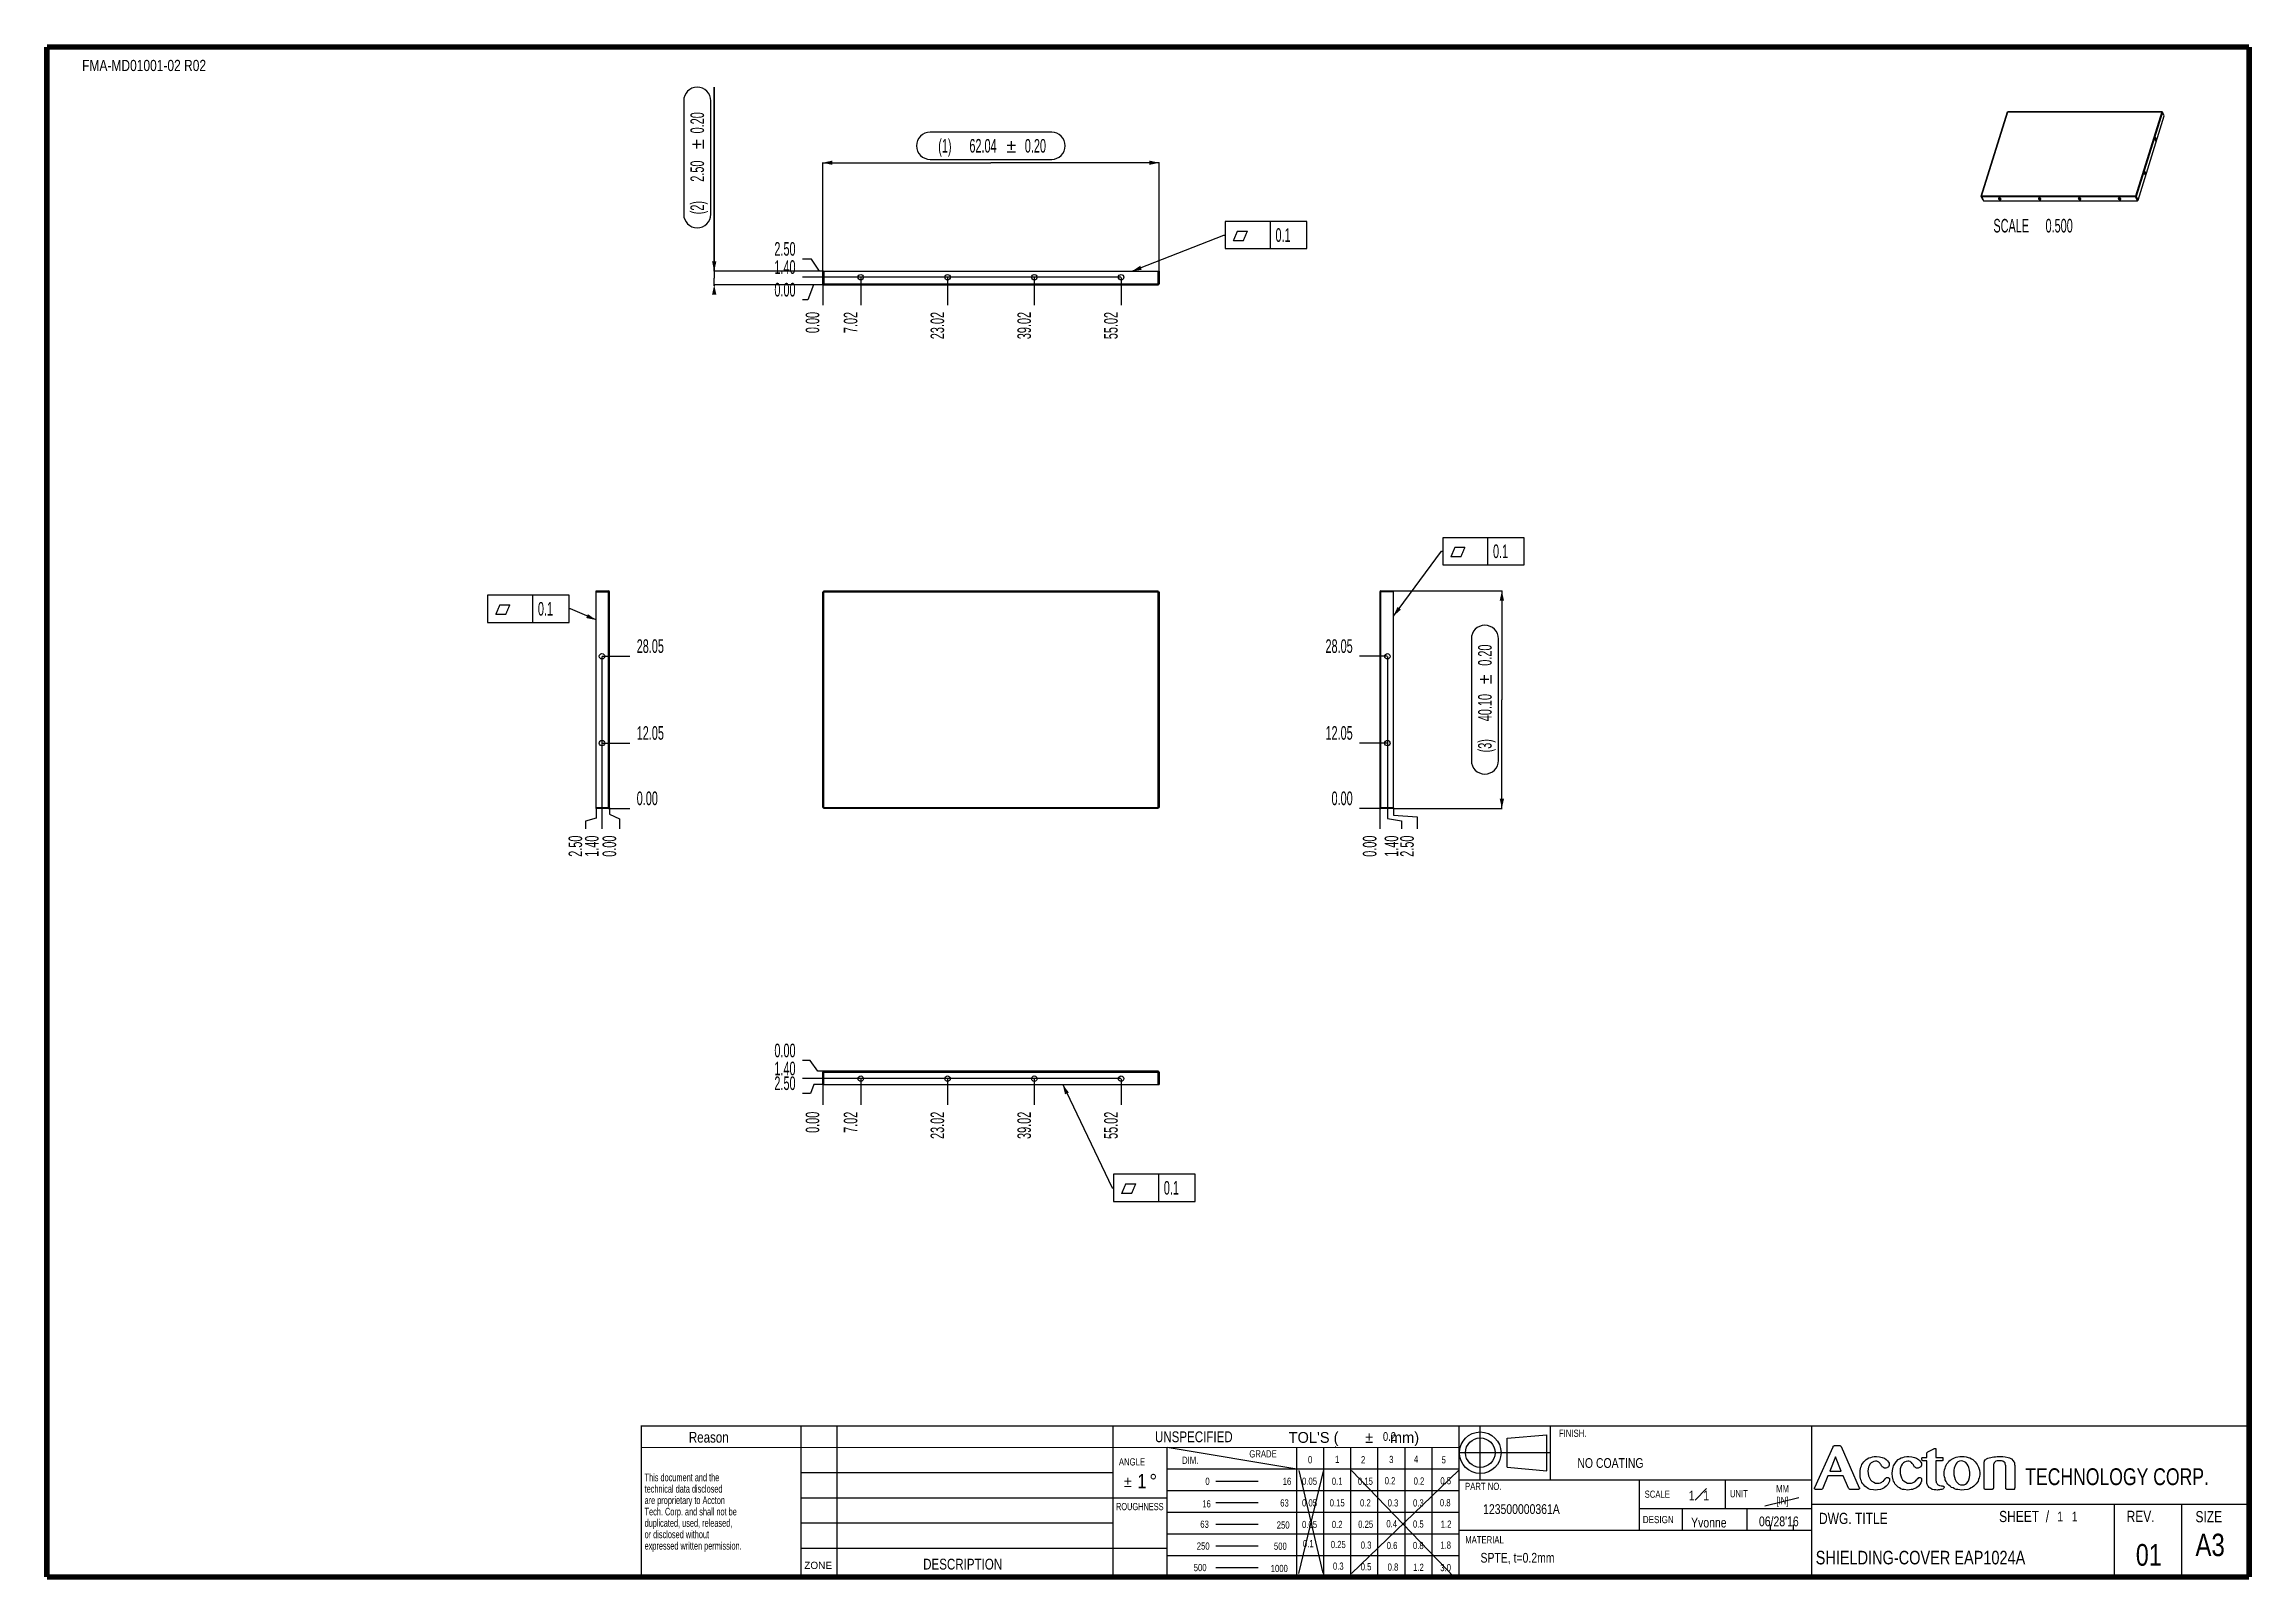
# Model space of a CAD drawing. Header units: millimetres. Extents: x -1 to 407, y -1 to 283.
import ezdxf
from ezdxf.enums import TextEntityAlignment as Align

# ---------------------------------------------------------------- set-up
doc = ezdxf.new("R2010")
doc.units = ezdxf.units.MM
doc.header["$LTSCALE"] = 23.1
doc.layers.get('0').update_dxf_attribs({"linetype": 'CONTINUOUS'})
doc.layers.add('02___PRT_ALL_AXES', color=7, linetype='CONTINUOUS')
doc.styles.get("Standard").update_dxf_attribs({"font": 'txt', "width": 0.6})
doc.styles.add('TEXTSTYLE_10', font='txt', dxfattribs={"width": 0.836201})
doc.styles.add('TEXTSTYLE_11', font='gdt', dxfattribs={"width": 1.166667})
doc.styles.add('TEXTSTYLE_12', font='txt', dxfattribs={"width": 0.7})
doc.styles.add('TEXTSTYLE_13', font='gdt', dxfattribs={"width": 0.6})
doc.styles.add('TEXTSTYLE_2', font='txt', dxfattribs={"width": 0.8})
doc.styles.add('TEXTSTYLE_3', font='txt', dxfattribs={"width": 0.782203})
doc.styles.add('TEXTSTYLE_4', font='txt', dxfattribs={"width": 1.042937})
doc.styles.add('TEXTSTYLE_5', font='txt', dxfattribs={"width": 1.011905})
doc.styles.add('TEXTSTYLE_6', font='gdt', dxfattribs={"width": 1.011905})
doc.styles.add('TEXTSTYLE_7', font='txt', dxfattribs={"width": 0.741644})
doc.styles.add('TEXTSTYLE_8', font='txt', dxfattribs={"width": 0.833333})
doc.styles.add('TEXTSTYLE_9', font='gdt', dxfattribs={"width": 0.833333})
doc.dimstyles.new('DIMSTYLE_1', dxfattribs={"dimtxt": 2.5, "dimasz": 1.8, "dimexe": 0.05, "dimexo": 0.0625, "dimtad": 1, "dimzin": 0, "dimdsep": 46, "dimtxsty": 'Standard', "dimblk": '_FILLED', "dimblk1": '_FILLED', "dimblk2": '_FILLED', "dimcen": 0.09, "dimadec": 0, "dimazin": 0, "dimtol": 1, "dimtp": 0.2, "dimtm": 0.2, "dimtfac": 1, "dimtofl": 0, "dimtmove": 0, "dimatfit": 3, "dimldrblk": '_FILLED', "dimfxl": 1, "dimtolj": 1, "dimtzin": 0, "dimarcsym": 0})
doc.dimstyles.new('DIMSTYLE_2', dxfattribs={"dimtxt": 2.5, "dimasz": 1.8, "dimexe": 0.05, "dimexo": 0.0625, "dimtad": 0, "dimtih": 1, "dimtoh": 1, "dimzin": 0, "dimdsep": 46, "dimtxsty": 'Standard', "dimblk": '_FILLED', "dimblk1": '_FILLED', "dimblk2": '_FILLED', "dimcen": 0.09, "dimadec": 0, "dimazin": 0, "dimtp": 0.01, "dimtm": 0.01, "dimtfac": 1, "dimtofl": 0, "dimtmove": 0, "dimatfit": 3, "dimldrblk": '_FILLED', "dimfxl": 1, "dimtolj": 1, "dimtzin": 0, "dimarcsym": 0})
doc.dimstyles.get("Standard").update_dxf_attribs({"dimtxt": 2.5, "dimasz": 1.8, "dimexe": 0.05, "dimexo": 0.0625, "dimtad": 1, "dimzin": 0, "dimdsep": 46, "dimtxsty": 'Standard', "dimblk": '_FILLED', "dimblk1": '_FILLED', "dimblk2": '_FILLED', "dimcen": 0.09, "dimadec": 0, "dimazin": 0, "dimtol": 1, "dimtp": 0.01, "dimtm": 0.01, "dimtfac": 1, "dimtofl": 0, "dimtmove": 0, "dimatfit": 3, "dimldrblk": '_FILLED', "dimfxl": 1, "dimtolj": 1, "dimtzin": 0, "dimarcsym": 0})

msp = doc.modelspace()

# ---------------------------------------------------------------- texts
at = {"color": 7, "linetype": 'Continuous', "style": 'TEXTSTYLE_2', "width": 0.8}
for s, height, p in [('FMA-MD01001-02 R02', 2.06625, (17.909, 277.558)), ('0.2', 1.6067, (247.511, 25.1)), ('FINISH.', 1.328, (281.29, 25.838)), ('DIM.', 1.328, (210.782, 20.859)), ('GRADE', 1.328, (224.204, 22.036)), ('0', 1.328, (232.891, 20.96)), ('.', 1.328, (237.565, 23.899)), ('1', 1.328, (237.877, 21.033)), ('2', 1.328, (242.662, 20.941)), ('3', 1.328, (247.849, 21.005)), ('4', 1.328, (252.433, 21.051)), ('5', 1.328, (257.519, 20.941)), ('0', 1.328, (213.967, 16.975)), ('16', 1.328, (228.623, 16.975)), ('0.05', 1.328, (232.778, 16.993)), ('0.1', 1.328, (237.877, 16.993)), ('0.15', 1.328, (243.077, 16.993)), ('0.2', 1.328, (247.623, 17.085)), ('0.2', 1.328, (252.961, 17.029)), ('0.5', 1.328, (257.884, 17.075)), ('MM', 1.328, (319.989, 15.605)), ('16', 1.328, (213.791, 12.825)), ('63', 1.328, (228.157, 12.99)), ('0.05', 1.328, (232.778, 13.009)), ('0.15', 1.328, (237.877, 13.009)), ('0.2', 1.328, (243.077, 13.009)), ('0.3', 1.328, (248.164, 12.999)), ('0.3', 1.328, (252.848, 12.99)), ('0.8', 1.328, (257.796, 13.044)), ('[IN]', 1.328, (319.989, 13.392)), ('63', 1.328, (213.426, 9.068)), ('250', 1.328, (227.918, 8.923)), ('0.05', 1.328, (232.778, 9.025)), ('0.2', 1.328, (237.877, 9.025)), ('0.25', 1.328, (243.131, 9.059)), ('0.4', 1.328, (247.938, 9.169)), ('0.5', 1.328, (252.835, 9.105)), ('1.2', 1.328, (257.96, 9.087)), ('250', 1.328, (213.174, 5.047)), ('500', 1.328, (227.402, 5.02)), ('0.1', 1.328, (232.536, 5.493)), ('0.25', 1.328, (238.079, 5.33)), ('0.3', 1.328, (243.203, 5.22)), ('0.6', 1.328, (247.988, 5.147)), ('0.8', 1.328, (252.823, 5.147)), ('1.8', 1.328, (257.872, 5.22)), ('A3', 4.1325, (398.818, 3.853)), ('500', 1.328, (212.608, 1.08)), ('1000', 1.328, (227.2, 0.916)), ('0.3', 1.328, (238.079, 1.346)), ('0.5', 1.328, (243.203, 1.236)), ('0.8', 1.328, (248.164, 1.171)), ('1.2', 1.328, (252.861, 1.126)), ('3.0', 1.328, (257.872, 1.08))]:
    msp.add_text(s, height=height, dxfattribs=at).set_placement(p, align=Align.CENTER)
at = {"color": 2, "linetype": 'Continuous', "width": 0.6}
for p in [(226.501, 246.081), (266.608, 187.805), (90.516, 177.199), (205.913, 70.482)]:
    msp.add_text('0.1', height=2.5, dxfattribs=at).set_placement(p)
for s, p in [('SCALE ', (365.997, 247.808)), ('0.500', (373.497, 247.808))]:
    msp.add_text(s, height=2.5, dxfattribs=at).set_placement(p, align=Align.RIGHT)
at = {"color": 2, "linetype": 'Continuous', "style": 'TEXTSTYLE_13'}
for p in [(218.48, 246.081), (258.587, 187.805), (82.495, 177.199), (197.892, 70.482)]:
    msp.add_text('c', height=2.5, dxfattribs=at).set_placement(p)
at = {"color": 7, "linetype": 'Continuous'}
for s, height, style, width, p in [('Reason', 1.992, 'TEXTSTYLE_2', 0.8, (118.348, 24.765)), ('UNSPECIFIED', 1.99197, 'TEXTSTYLE_2', 0.8, (204.279, 24.851)), ("TOL'S (", 1.992, 'TEXTSTYLE_5', 1.011905, (228.919, 24.732)), ('   mm)', 1.992, 'TEXTSTYLE_5', 1.011905, (245.353, 24.732)), ('ANGLE', 1.328, 'TEXTSTYLE_2', 0.8, (197.631, 20.556)), ('technical data disclosed ', 1.4, 'TEXTSTYLE_12', 0.7, (110.184, 15.554)), ('This document and the ', 1.4, 'TEXTSTYLE_12', 0.7, (110.184, 17.654)), ('1', 2.656, 'TEXTSTYLE_8', 0.833333, (201.046, 16.341)), ('PART NO.', 1.328, 'TEXTSTYLE_2', 0.8, (261.454, 16.051)), ('TECHNOLOGY CORP.', 3.09938, 'TEXTSTYLE_3', 0.782203, (364.73, 16.941)), ('Tech. Corp. and shall not be ', 1.4, 'TEXTSTYLE_12', 0.7, (110.184, 11.354)), ('are proprietary to Accton ', 1.4, 'TEXTSTYLE_12', 0.7, (110.184, 13.454)), ('ROUGHNESS', 1.328, 'TEXTSTYLE_7', 0.741644, (197.102, 12.321)), ('SCALE', 1.328, 'TEXTSTYLE_2', 0.8, (294.562, 14.609)), ('UNIT', 1.328, 'TEXTSTYLE_2', 0.8, (310.288, 14.696)), ('SHEET  /', 2.0663, 'TEXTSTYLE_2', 0.8, (359.918, 10.129)), ('REV.', 2.0663, 'TEXTSTYLE_2', 0.8, (383.422, 10.147)), ('duplicated, used, released,', 1.4, 'TEXTSTYLE_12', 0.7, (110.184, 9.254)), ('or disclosed without ', 1.4, 'TEXTSTYLE_12', 0.7, (110.184, 7.154)), ('DESIGN', 1.328, 'TEXTSTYLE_10', 0.836201, (294.225, 9.928)), ('DWG. TITLE', 2.0663, 'TEXTSTYLE_2', 0.8, (326.712, 9.771)), ('SIZE', 2.0663, 'TEXTSTYLE_2', 0.8, (396.117, 10.09)), ('expressed written permission.', 1.4, 'TEXTSTYLE_12', 0.7, (110.184, 5.054)), ('MATERIAL', 1.328, 'TEXTSTYLE_2', 0.8, (261.487, 6.204)), ('ZONE', 1.328, 'TEXTSTYLE_4', 1.042937, (139.615, 1.488)), ('DESCRIPTION', 1.99197, 'TEXTSTYLE_2', 0.8, (161.546, 1.378))]:
    msp.add_text(s, height=height, dxfattribs=dict(at, style=style, width=width)).set_placement(p)
for s, height, style, p in [('`', 1.992, 'TEXTSTYLE_6', (243.029, 24.732)), ('`', 2, 'TEXTSTYLE_11', (198.544, 16.597)), ('~', 2.656, 'TEXTSTYLE_9', (203.26, 16.341))]:
    msp.add_text(s, height=height, dxfattribs=dict(at, style=style)).set_placement(p)
at = {"color": 2, "linetype": 'Continuous', "style": 'TEXTSTYLE_2', "width": 0.8}
for s, height, p in [('NO COATING', 1.8, (288.258, 20.113)), ('123500000361A', 1.8, (271.847, 11.621)), ('1   1', 1.8, (304.563, 14.117)), ('Yvonne', 1.8, (306.4, 9.132)), ("06/28'16", 1.8, (319.303, 9.357)), ('1   1', 1.8, (372.503, 10.241)), ('SPTE, t=0.2mm', 1.8, (271.125, 2.648)), ('01', 4, (387.506, 2.082))]:
    msp.add_text(s, height=height, dxfattribs=at).set_placement(p, align=Align.CENTER)
msp.add_text('SHIELDING-COVER EAP1024A', height=2.5, dxfattribs=at).set_placement((326.098, 2.331))

# ---------------------------------------------------------------- blocks, each defined once
blk = doc.blocks.new('_FILLED')
at = {"color": 0, "linetype": 'ByBlock'}
blk.add_solid([(0, 0), (-1, 0.22), (-1, -0.22)], dxfattribs=at)
blk = doc.blocks.new('*D1')
at = {"color": 2, "linetype": 'Continuous'}
for p, q in [((143.02, 240.72), (143.02, 260.71)), ((143.02, 260.66), (174.04, 260.66)), ((205.05, 260.66), (174.04, 260.66)), ((205.05, 240.72), (205.05, 260.71))]:
    blk.add_line(p, q, dxfattribs=at)
at = {"color": 2, "linetype": 'Continuous', "xscale": 1.8, "yscale": 1.8, "zscale": 1.8, "rotation": 180}
blk.add_blockref('_FILLED', (143.02, 260.66), dxfattribs=at)
at = {"color": 2, "linetype": 'Continuous', "xscale": 1.8, "yscale": 1.8, "zscale": 1.8}
blk.add_blockref('_FILLED', (205.05, 260.66), dxfattribs=at)
at = {"color": 2, "linetype": 'Continuous', "width": 0.6}
for s, p in [('(1) ', (165.83, 262.53)), ('62.04', (172.58, 262.53)), ('0.20', (182.24, 262.53))]:
    blk.add_text(s, height=2.5, dxfattribs=at).set_placement(p, align=Align.CENTER)
at = {"color": 2, "linetype": 'Continuous', "style": 'TEXTSTYLE_13'}
blk.add_text('`', height=2.5, dxfattribs=at).set_placement((177.79, 262.53), align=Align.CENTER)
blk = doc.blocks.new('*D2')
at = {"color": 2, "linetype": 'Continuous'}
for p, q in [((123.02, 240.66), (123.02, 274.57)), ((123.02, 274.57), (123.02, 239.41)), ((143.16, 240.66), (122.97, 240.66)), ((143.16, 238.16), (122.97, 238.16)), ((123.02, 237.96), (123.02, 239.41)), ((123.02, 238.16), (123.02, 237.96))]:
    blk.add_line(p, q, dxfattribs=at)
at = {"color": 2, "linetype": 'Continuous', "xscale": 1.8, "yscale": 1.8, "zscale": 1.8}
for p, rotation in [((123.02, 240.66), 270), ((123.02, 238.16), 90)]:
    blk.add_blockref('_FILLED', p, dxfattribs=dict(at, rotation=rotation))
at = {"color": 2, "linetype": 'Continuous', "width": 0.6}
for s, p in [('0.20', (121.14, 266.07)), ('2.50', (121.14, 257.16)), ('(2) ', (121.14, 251.16))]:
    blk.add_text(s, height=2.5, rotation=90, dxfattribs=at).set_placement(p)
at = {"color": 2, "linetype": 'Continuous', "style": 'TEXTSTYLE_13'}
blk.add_text('`', height=2.5, rotation=90, dxfattribs=at).set_placement((121.14, 263.16))
blk = doc.blocks.new('*D3')
at = {"color": 2, "linetype": 'Continuous'}
for p, q in [((248.3, 181.75), (268.29, 181.75)), ((268.24, 181.75), (268.24, 161.7)), ((268.24, 141.65), (268.24, 161.7)), ((248.3, 141.65), (268.29, 141.65))]:
    blk.add_line(p, q, dxfattribs=at)
at = {"color": 2, "linetype": 'Continuous', "xscale": 1.8, "yscale": 1.8, "zscale": 1.8}
for p, rotation in [((268.24, 181.75), 90), ((268.24, 141.65), 270)]:
    blk.add_blockref('_FILLED', p, dxfattribs=dict(at, rotation=rotation))
at = {"color": 2, "linetype": 'Continuous', "width": 0.6}
for s, p in [('0.20', (266.36, 169.91)), ('40.10', (266.36, 160.24)), ('(3) ', (266.36, 153.49))]:
    blk.add_text(s, height=2.5, rotation=90, dxfattribs=at).set_placement(p, align=Align.CENTER)
at = {"color": 2, "linetype": 'Continuous', "style": 'TEXTSTYLE_13'}
blk.add_text('`', height=2.5, rotation=90, dxfattribs=at).set_placement((266.36, 165.45), align=Align.CENTER)
blk = doc.blocks.new('*D4')
at = {"color": 2, "linetype": 'Continuous'}
blk.add_line((102.39, 169.7), (107.48, 169.7), dxfattribs=at)
at = {"color": 2, "linetype": 'Continuous', "width": 0.6}
blk.add_text('28.05', height=2.5, dxfattribs=at).set_placement((108.73, 170.32))
blk = doc.blocks.new('*D5')
at = {"color": 2, "linetype": 'Continuous'}
blk.add_line((103.59, 141.65), (107.48, 141.65), dxfattribs=at)
at = {"color": 2, "linetype": 'Continuous', "width": 0.6}
blk.add_text('0.00', height=2.5, dxfattribs=at).set_placement((108.73, 142.27))
blk = doc.blocks.new('*D6')
at = {"color": 2, "linetype": 'Continuous'}
blk.add_line((102.39, 153.7), (107.48, 153.7), dxfattribs=at)
at = {"color": 2, "linetype": 'Continuous', "width": 0.6}
blk.add_text('12.05', height=2.5, dxfattribs=at).set_placement((108.73, 154.32))
blk = doc.blocks.new('*D7')
at = {"color": 2, "linetype": 'Continuous'}
for p, q in [((101.23, 139.87), (99.3, 139.3)), ((99.3, 139.3), (99.3, 137.9)), ((101.23, 141.79), (101.23, 139.87))]:
    blk.add_line(p, q, dxfattribs=at)
at = {"color": 2, "linetype": 'Continuous', "width": 0.6}
blk.add_text('2.50', height=2.5, rotation=90, dxfattribs=at).set_placement((98.67, 136.65), align=Align.RIGHT)
blk = doc.blocks.new('*D8')
at = {"color": 2, "linetype": 'Continuous'}
for p, q in [((103.73, 141.79), (103.73, 140.57)), ((103.73, 140.57), (105.56, 139.75)), ((105.56, 139.75), (105.56, 137.9))]:
    blk.add_line(p, q, dxfattribs=at)
at = {"color": 2, "linetype": 'Continuous', "width": 0.6}
blk.add_text('0.00', height=2.5, rotation=90, dxfattribs=at).set_placement((104.94, 136.65), align=Align.RIGHT)
blk = doc.blocks.new('*D9')
at = {"color": 2, "linetype": 'Continuous'}
blk.add_line((102.33, 169.64), (102.33, 137.9), dxfattribs=at)
at = {"color": 2, "linetype": 'Continuous', "width": 0.6}
blk.add_text('1.40', height=2.5, rotation=90, dxfattribs=at).set_placement((101.7, 136.65), align=Align.RIGHT)
blk = doc.blocks.new('*D10')
at = {"color": 2, "linetype": 'Continuous'}
blk.add_line((198.03, 239.49), (198.03, 234.41), dxfattribs=at)
at = {"color": 2, "linetype": 'Continuous', "width": 0.6}
blk.add_text('55.02', height=2.5, rotation=90, dxfattribs=at).set_placement((197.41, 233.16), align=Align.RIGHT)
blk = doc.blocks.new('*D11')
at = {"color": 2, "linetype": 'Continuous'}
blk.add_line((143.02, 238.29), (143.02, 234.41), dxfattribs=at)
at = {"color": 2, "linetype": 'Continuous', "width": 0.6}
blk.add_text('0.00', height=2.5, rotation=90, dxfattribs=at).set_placement((142.39, 233.16), align=Align.RIGHT)
blk = doc.blocks.new('*D12')
at = {"color": 2, "linetype": 'Continuous'}
blk.add_line((150.03, 239.49), (150.03, 234.41), dxfattribs=at)
at = {"color": 2, "linetype": 'Continuous', "width": 0.6}
blk.add_text('7.02', height=2.5, rotation=90, dxfattribs=at).set_placement((149.41, 233.16), align=Align.RIGHT)
blk = doc.blocks.new('*D13')
at = {"color": 2, "linetype": 'Continuous'}
blk.add_line((166.03, 239.49), (166.03, 234.41), dxfattribs=at)
at = {"color": 2, "linetype": 'Continuous', "width": 0.6}
blk.add_text('23.02', height=2.5, rotation=90, dxfattribs=at).set_placement((165.41, 233.16), align=Align.RIGHT)
blk = doc.blocks.new('*D14')
at = {"color": 2, "linetype": 'Continuous'}
blk.add_line((182.03, 239.49), (182.03, 234.41), dxfattribs=at)
at = {"color": 2, "linetype": 'Continuous', "width": 0.6}
blk.add_text('39.02', height=2.5, rotation=90, dxfattribs=at).set_placement((181.41, 233.16), align=Align.RIGHT)
blk = doc.blocks.new('*D15')
at = {"color": 2, "linetype": 'Continuous'}
blk.add_line((197.97, 239.56), (139.27, 239.56), dxfattribs=at)
at = {"color": 2, "linetype": 'Continuous', "width": 0.6}
blk.add_text('1.40', height=2.5, dxfattribs=at).set_placement((138.02, 240.18), align=Align.RIGHT)
blk = doc.blocks.new('*D16')
at = {"color": 2, "linetype": 'Continuous'}
for p, q in [((141.33, 238.16), (140.31, 235.38)), ((143.16, 238.16), (141.33, 238.16)), ((140.31, 235.38), (139.27, 235.38))]:
    blk.add_line(p, q, dxfattribs=at)
at = {"color": 2, "linetype": 'Continuous', "width": 0.6}
blk.add_text('0.00', height=2.5, dxfattribs=at).set_placement((138.02, 236.01), align=Align.RIGHT)
blk = doc.blocks.new('*D17')
at = {"color": 2, "linetype": 'Continuous'}
for p, q in [((140.98, 242.9), (139.27, 242.9)), ((142.41, 240.66), (140.98, 242.9)), ((143.16, 240.66), (142.41, 240.66))]:
    blk.add_line(p, q, dxfattribs=at)
at = {"color": 2, "linetype": 'Continuous', "width": 0.6}
blk.add_text('2.50', height=2.5, dxfattribs=at).set_placement((138.02, 243.53), align=Align.RIGHT)
blk = doc.blocks.new('*D18')
at = {"color": 2, "linetype": 'Continuous'}
blk.add_line((198.03, 91.79), (198.03, 87.01), dxfattribs=at)
at = {"color": 2, "linetype": 'Continuous', "width": 0.6}
blk.add_text('55.02', height=2.5, rotation=90, dxfattribs=at).set_placement((197.41, 85.76), align=Align.RIGHT)
blk = doc.blocks.new('*D19')
at = {"color": 2, "linetype": 'Continuous'}
blk.add_line((143.02, 90.69), (143.02, 87.01), dxfattribs=at)
at = {"color": 2, "linetype": 'Continuous', "width": 0.6}
blk.add_text('0.00', height=2.5, rotation=90, dxfattribs=at).set_placement((142.39, 85.76), align=Align.RIGHT)
blk = doc.blocks.new('*D20')
at = {"color": 2, "linetype": 'Continuous'}
blk.add_line((150.03, 91.79), (150.03, 87.01), dxfattribs=at)
at = {"color": 2, "linetype": 'Continuous', "width": 0.6}
blk.add_text('7.02', height=2.5, rotation=90, dxfattribs=at).set_placement((149.41, 85.76), align=Align.RIGHT)
blk = doc.blocks.new('*D21')
at = {"color": 2, "linetype": 'Continuous'}
blk.add_line((166.03, 91.79), (166.03, 87.01), dxfattribs=at)
at = {"color": 2, "linetype": 'Continuous', "width": 0.6}
blk.add_text('23.02', height=2.5, rotation=90, dxfattribs=at).set_placement((165.41, 85.76), align=Align.RIGHT)
blk = doc.blocks.new('*D22')
at = {"color": 2, "linetype": 'Continuous'}
blk.add_line((182.03, 91.79), (182.03, 87.01), dxfattribs=at)
at = {"color": 2, "linetype": 'Continuous', "width": 0.6}
blk.add_text('39.02', height=2.5, rotation=90, dxfattribs=at).set_placement((181.41, 85.76), align=Align.RIGHT)
blk = doc.blocks.new('*D23')
at = {"color": 2, "linetype": 'Continuous'}
for p, q in [((141.39, 90.76), (140.78, 89.13)), ((143.16, 90.76), (141.39, 90.76)), ((140.78, 89.13), (139.27, 89.13))]:
    blk.add_line(p, q, dxfattribs=at)
at = {"color": 2, "linetype": 'Continuous', "width": 0.6}
blk.add_text('2.50', height=2.5, dxfattribs=at).set_placement((138.02, 89.76), align=Align.RIGHT)
blk = doc.blocks.new('*D24')
at = {"color": 2, "linetype": 'Continuous'}
for p, q in [((140.69, 95.18), (139.27, 95.18)), ((142.12, 93.26), (140.69, 95.18)), ((143.16, 93.26), (142.12, 93.26))]:
    blk.add_line(p, q, dxfattribs=at)
at = {"color": 2, "linetype": 'Continuous', "width": 0.6}
blk.add_text('0.00', height=2.5, dxfattribs=at).set_placement((138.02, 95.8), align=Align.RIGHT)
blk = doc.blocks.new('*D25')
at = {"color": 2, "linetype": 'Continuous'}
blk.add_line((197.97, 91.86), (139.27, 91.86), dxfattribs=at)
at = {"color": 2, "linetype": 'Continuous', "width": 0.6}
blk.add_text('1.40', height=2.5, dxfattribs=at).set_placement((138.02, 92.48), align=Align.RIGHT)
blk = doc.blocks.new('*D26')
at = {"color": 2, "linetype": 'Continuous'}
blk.add_line((247.07, 169.7), (241.99, 169.7), dxfattribs=at)
at = {"color": 2, "linetype": 'Continuous', "width": 0.6}
blk.add_text('28.05', height=2.5, dxfattribs=at).set_placement((240.74, 170.32), align=Align.RIGHT)
blk = doc.blocks.new('*D27')
at = {"color": 2, "linetype": 'Continuous'}
blk.add_line((245.87, 141.65), (241.99, 141.65), dxfattribs=at)
at = {"color": 2, "linetype": 'Continuous', "width": 0.6}
blk.add_text('0.00', height=2.5, dxfattribs=at).set_placement((240.74, 142.27), align=Align.RIGHT)
blk = doc.blocks.new('*D28')
at = {"color": 2, "linetype": 'Continuous'}
blk.add_line((247.07, 153.7), (241.99, 153.7), dxfattribs=at)
at = {"color": 2, "linetype": 'Continuous', "width": 0.6}
blk.add_text('12.05', height=2.5, dxfattribs=at).set_placement((240.74, 154.32), align=Align.RIGHT)
blk = doc.blocks.new('*D29')
at = {"color": 2, "linetype": 'Continuous'}
for p, q in [((247.14, 169.64), (247.14, 139.83)), ((247.14, 139.83), (249.75, 139.37)), ((249.75, 139.37), (249.75, 137.9))]:
    blk.add_line(p, q, dxfattribs=at)
at = {"color": 2, "linetype": 'Continuous', "width": 0.6}
blk.add_text('1.40', height=2.5, rotation=90, dxfattribs=at).set_placement((249.13, 136.65), align=Align.RIGHT)
blk = doc.blocks.new('*D30')
at = {"color": 2, "linetype": 'Continuous'}
blk.add_line((245.74, 141.79), (245.74, 137.9), dxfattribs=at)
at = {"color": 2, "linetype": 'Continuous', "width": 0.6}
blk.add_text('0.00', height=2.5, rotation=90, dxfattribs=at).set_placement((245.11, 136.65), align=Align.RIGHT)
blk = doc.blocks.new('*D31')
at = {"color": 2, "linetype": 'Continuous'}
for p, q in [((248.24, 141.79), (248.24, 140.42)), ((248.24, 140.42), (252.63, 140.13)), ((252.63, 140.13), (252.63, 137.9))]:
    blk.add_line(p, q, dxfattribs=at)
at = {"color": 2, "linetype": 'Continuous', "width": 0.6}
blk.add_text('2.50', height=2.5, rotation=90, dxfattribs=at).set_placement((252, 136.65), align=Align.RIGHT)

# ---------------------------------------------------------------- dimensions: what is measured, and where the dimension line sits
at = {"color": 2, "linetype": 'Continuous'}
for base, p1, p2, text, picture, middle in [((123.019, 238.157), (143.219, 240.657), (143.219, 238.157), '(2) <>', '*D2', (123.019, 261.615)), ((268.236, 141.648), (248.236, 181.751), (248.236, 141.648), '(3) <>', '*D3', (268.236, 161.699))]:
    dim = msp.add_linear_dim(base=base, p1=p1, p2=p2, angle=270, text=text, dimstyle='DIMSTYLE_1', dxfattribs=at)
    dim.commit()
    dim.dimension.update_dxf_attribs({"geometry": picture, "text_midpoint": middle, "dimtype": 160})
dim = msp.add_linear_dim(base=(205.055, 260.657), p1=(143.019, 240.657), p2=(205.055, 240.657), text='(1) <>', dimstyle='DIMSTYLE_1', dxfattribs=at)
dim.commit()
dim.dimension.update_dxf_attribs({"geometry": '*D1', "text_midpoint": (174.037, 260.657), "dimtype": 160})
for feature_location, offset, dtype, origin, picture, middle in [((143.156, 240.657), (-3.888, 2.244), 0, (143.219, 238.157), '*D17', (135.019, 244.776)), ((197.972, 239.557), (-58.704, 0), 0, (143.219, 238.157), '*D15', (135.019, 241.432)), ((143.156046129, 238.156640182), (-3.8875, -2.774732676), 0, (143.218546129, 238.156640182), '*D16', (135.018546129, 237.256907506)), ((143.018546129, 238.294140182), (0, -3.8875), 1, (143.018546129, 238.356640182), '*D11', (141.143546129, 230.156640182)), ((150.035, 239.494), (0, -5.087), 1, (143.019, 239.557), '*D12', (148.16, 230.157)), ((166.035, 239.494), (0, -5.087), 1, (143.019, 239.557), '*D13', (164.16, 229.407)), ((182.035, 239.494), (0, -5.087), 1, (143.019, 239.557), '*D14', (180.16, 229.407)), ((198.035, 239.494), (0, -5.087), 1, (143.019, 238.357), '*D10', (196.16, 229.407)), ((102.39, 169.698), (5.088, 0), 0, (103.527, 141.648), '*D4', (112.477, 171.573)), ((247.074, 169.698), (-5.088, 0), 0, (245.936, 141.648), '*D26', (236.986, 171.573)), ((102.327, 169.636), (0, -31.738), 1, (103.727, 169.698), '*D9', (100.452, 133.648)), ((247.136, 169.636), (2.616, -31.738), 0, (245.736, 141.848), '*D29', (247.878, 133.648)), ((102.39, 153.698), (5.088, 0), 0, (102.327, 141.648), '*D6', (112.477, 155.573)), ((247.074, 153.698), (-5.088, 0), 0, (247.136, 141.648), '*D28', (236.986, 155.573)), ((103.589857868, 141.648195217), (3.8875, 0), 0, (103.527357868, 141.648195217), '*D5', (111.727357868, 143.523195217)), ((245.873938458, 141.648195217), (-3.8875, 0), 0, (245.936438458, 141.648195217), '*D27', (237.736438458, 143.523195217)), ((101.227, 141.786), (-1.928, -3.888), 0, (103.727, 141.848), '*D7', (97.424, 133.648)), ((103.727, 141.786), (1.837, -3.888), 0, (103.727, 141.848), '*D8', (103.69, 133.648)), ((245.736438458, 141.785695217), (0, -3.8875), 1, (245.736438458, 141.848195217), '*D30', (243.861438458, 133.648195217)), ((248.236, 141.786), (4.389, -3.888), 0, (245.736, 141.848), '*D31', (250.75, 133.648)), ((143.156046129, 93.25737798), (-3.8875, 1.9203081), 0, (143.218546129, 93.25737798), '*D24', (135.018546129, 97.05268608)), ((197.972, 91.857), (-58.704, 0), 0, (198.035, 93.257), '*D25', (135.019, 93.732)), ((143.156, 90.757), (-3.888, -1.626), 0, (143.219, 93.257), '*D23', (135.019, 91.007)), ((143.018546129, 90.69487798), (0, -3.6875), 1, (143.018546129, 90.75737798), '*D19', (141.143546129, 82.75737798)), ((150.035, 91.795), (0, -4.787), 1, (143.019, 91.857), '*D20', (148.16, 82.757)), ((166.035, 91.795), (0, -4.787), 1, (143.019, 91.857), '*D21', (164.16, 82.007)), ((182.035, 91.795), (0, -4.787), 1, (143.019, 91.857), '*D22', (180.16, 82.007)), ((198.035, 91.795), (0, -4.787), 1, (143.019, 90.757), '*D18', (196.16, 82.007))]:
    dim = msp.add_ordinate_dim(feature_location=feature_location, offset=offset, dtype=dtype, origin=origin, dimstyle='DIMSTYLE_2', override={"dimtad": 1, "dimtih": 0, "dimtoh": 0}, dxfattribs=at)
    dim.commit()
    dim.dimension.update_dxf_attribs({"geometry": picture, "text_midpoint": middle})

# ---------------------------------------------------------------- linework, layer by layer
at = {"color": 2, "linetype": 'Continuous'}
for p, q in [((117.394, 272.073), (117.394, 251.157)), ((122.394, 251.157), (122.394, 272.073)), ((185.245, 266.282), (162.828, 266.282)), ((162.828, 261.282), (185.245, 261.282)), ((232.251, 249.831), (217.23, 249.831)), ((217.23, 249.831), (217.23, 244.831)), ((225.564, 244.831), (225.564, 249.831)), ((232.251, 244.831), (232.251, 249.831)), ((217.23, 244.831), (232.251, 244.831)), ((257.337, 191.555), (257.337, 186.555)), ((272.358, 191.555), (257.337, 191.555)), ((265.671, 186.555), (265.671, 191.555)), ((272.358, 186.555), (272.358, 191.555)), ((257.337, 186.555), (272.358, 186.555)), ((81.245, 180.949), (81.245, 175.949)), ((96.266, 180.949), (81.245, 180.949)), ((89.579, 175.949), (89.579, 180.949)), ((96.266, 175.949), (96.266, 180.949)), ((81.245, 175.949), (96.266, 175.949)), ((262.611, 172.908), (262.611, 150.491)), ((267.611, 150.491), (267.611, 172.908)), ((211.663, 74.232), (196.642, 74.232)), ((196.642, 74.232), (196.642, 69.232)), ((204.975, 69.232), (204.975, 74.232)), ((211.663, 69.232), (211.663, 74.232)), ((196.642, 69.232), (211.663, 69.232))]:
    msp.add_line(p, q, dxfattribs=at)
at = {"color": 7, "linetype": 'Continuous'}
for p, q in [((356.632, 254.481), (361.437, 270.031)), ((356.697, 254.514), (361.502, 270.064)), ((361.502, 270.064), (389.887, 270.064)), ((361.533, 270.102), (389.918, 270.102)), ((389.887, 270.064), (385.082, 254.514)), ((390.01, 270.002), (385.205, 254.452)), ((385.555, 253.737), (390.361, 269.287)), ((389.942, 270.08), (389.935, 270.056)), ((389.942, 270.08), (389.96, 270.044)), ((390.361, 269.287), (390.01, 270.002)), ((356.635, 254.452), (356.632, 254.481)), ((356.986, 253.737), (356.635, 254.452)), ((356.635, 254.452), (356.689, 254.452)), ((385.082, 254.514), (356.697, 254.514)), ((356.703, 254.373), (357.054, 253.658)), ((385.088, 254.373), (356.703, 254.373)), ((356.986, 253.737), (357.015, 253.737)), ((357.054, 253.658), (385.439, 253.658)), ((385.082, 254.514), (385.113, 254.452)), ((385.088, 254.373), (385.113, 254.452)), ((385.439, 253.658), (385.088, 254.373)), ((385.205, 254.452), (385.113, 254.452)), ((385.205, 254.452), (385.555, 253.737)), ((385.439, 253.658), (385.463, 253.737)), ((385.555, 253.737), (385.463, 253.737)), ((143.019, 238.357), (143.019, 240.657)), ((143.019, 240.657), (205.055, 240.657)), ((143.219, 240.657), (143.219, 238.157)), ((204.855, 238.157), (204.855, 240.657)), ((205.055, 240.657), (205.055, 238.357)), ((143.019, 238.357), (205.055, 238.357)), ((143.219, 238.157), (204.855, 238.157)), ((101.227, 141.648), (101.227, 181.751)), ((101.227, 181.751), (103.527, 181.751)), ((101.227, 181.551), (103.727, 181.551)), ((103.527, 141.648), (103.527, 181.751)), ((103.727, 141.848), (103.727, 181.551)), ((143.019, 141.848), (143.019, 181.551)), ((143.019, 181.551), (205.055, 181.551)), ((143.219, 141.648), (143.219, 181.751)), ((143.219, 181.751), (204.855, 181.751)), ((204.855, 141.648), (204.855, 181.751)), ((205.055, 181.551), (205.055, 141.848)), ((245.736, 181.551), (245.736, 141.848)), ((248.236, 181.551), (245.736, 181.551)), ((245.936, 141.648), (245.936, 181.751)), ((245.936, 181.751), (248.236, 181.751)), ((248.236, 141.648), (248.236, 181.751)), ((101.227, 141.848), (103.727, 141.848)), ((103.527, 141.648), (101.227, 141.648)), ((143.019, 141.848), (205.055, 141.848)), ((204.855, 141.648), (143.219, 141.648)), ((245.736, 141.848), (248.236, 141.848)), ((248.236, 141.648), (245.936, 141.648)), ((143.019, 90.757), (143.019, 93.057)), ((143.019, 93.057), (205.055, 93.057)), ((143.019, 90.757), (205.055, 90.757)), ((143.219, 90.757), (143.219, 93.257)), ((204.855, 93.257), (143.219, 93.257)), ((204.855, 90.757), (204.855, 93.257)), ((205.055, 93.057), (205.055, 90.757)), ((109.517, 27.882), (405.995, 27.894)), ((109.563, 27.894), (109.563, 0)), ((139.036, 0), (139.036, 27.888)), ((145.676, 0), (145.676, 27.888)), ((196.598, 0), (196.598, 27.888)), ((260.341, 0), (260.341, 27.888)), ((264.255, 17.928), (264.255, 27.888)), ((269.196, 25.564), (276.528, 26.228)), ((269.196, 20.252), (269.196, 25.564)), ((276.528, 19.588), (276.528, 26.228)), ((277.192, 17.928), (277.192, 27.888)), ((325.412, 0), (325.412, 27.894)), ((109.541, 23.899), (260.341, 23.904)), ((206.557, 23.904), (230.461, 19.92)), ((206.557, 0), (206.557, 23.904)), ((230.461, 0), (230.461, 23.904)), ((235.441, 0), (235.441, 23.904)), ((240.421, 0), (240.421, 23.904)), ((245.401, 0), (245.401, 23.904)), ((250.381, 0), (250.381, 23.904)), ((255.361, 0), (255.361, 23.904)), ((277.192, 22.908), (260.341, 22.908)), ((325.952, 16.515), (329.351, 24.022)), ((329.757, 22.146), (328.692, 19.508)), ((329.351, 24.124), (329.402, 24.124)), ((329.351, 24.022), (329.351, 24.124)), ((329.402, 24.175), (329.503, 24.175)), ((329.402, 24.124), (329.402, 24.175)), ((329.503, 24.175), (329.554, 24.225)), ((329.554, 24.225), (330.569, 24.225)), ((330.822, 19.508), (329.757, 22.146)), ((330.569, 24.225), (330.619, 24.175)), ((330.619, 24.175), (330.67, 24.175)), ((330.67, 24.175), (330.771, 24.073)), ((330.771, 24.073), (334.119, 16.464)), ((334.424, 20.218), (334.525, 20.472)), ((334.525, 20.472), (334.627, 20.725)), ((334.627, 20.725), (334.779, 20.979)), ((334.779, 20.979), (334.982, 21.232)), ((334.982, 21.232), (335.388, 21.638)), ((335.388, 21.638), (335.895, 21.943)), ((335.946, 20.522), (335.844, 20.218)), ((335.895, 21.943), (336.25, 22.044)), ((336.098, 20.776), (335.946, 20.522)), ((336.301, 21.03), (336.098, 20.776)), ((336.25, 22.044), (336.554, 22.146)), ((336.554, 21.182), (336.301, 21.03)), ((336.554, 22.146), (336.909, 22.196)), ((336.808, 21.283), (336.554, 21.182)), ((337.112, 21.334), (336.808, 21.283)), ((336.909, 22.196), (337.315, 22.196)), ((337.366, 21.334), (337.112, 21.334)), ((337.315, 22.196), (337.873, 22.146)), ((337.518, 21.283), (337.366, 21.334)), ((337.721, 21.182), (337.518, 21.283)), ((337.975, 20.928), (337.721, 21.182)), ((337.873, 22.146), (338.38, 22.044)), ((338.076, 20.776), (337.975, 20.928)), ((338.178, 20.674), (338.076, 20.776)), ((338.228, 20.522), (338.178, 20.674)), ((338.33, 20.37), (338.228, 20.522)), ((338.431, 20.269), (338.33, 20.37)), ((338.38, 22.044), (338.786, 21.892)), ((338.786, 21.892), (339.091, 21.689)), ((339.091, 21.689), (339.344, 21.435)), ((339.344, 21.435), (339.547, 21.182)), ((339.598, 20.472), (339.496, 20.319)), ((339.547, 21.182), (339.649, 20.979)), ((339.649, 20.573), (339.598, 20.472)), ((339.649, 20.979), (339.649, 20.573)), ((340.359, 20.218), (340.46, 20.472)), ((340.46, 20.472), (340.917, 21.232)), ((340.917, 21.232), (341.323, 21.638)), ((341.323, 21.638), (341.576, 21.79)), ((341.576, 21.79), (341.881, 21.943)), ((341.881, 20.522), (341.678, 19.914)), ((341.881, 21.943), (342.185, 22.044)), ((342.033, 20.776), (341.881, 20.522)), ((342.286, 21.03), (342.033, 20.776)), ((342.185, 22.044), (342.489, 22.146)), ((342.489, 21.182), (342.286, 21.03)), ((342.489, 22.146), (342.895, 22.196)), ((342.794, 21.283), (342.489, 21.182)), ((343.098, 21.334), (342.794, 21.283)), ((342.895, 22.196), (343.25, 22.196)), ((343.301, 21.334), (343.098, 21.334)), ((343.25, 22.196), (343.808, 22.146)), ((343.504, 21.283), (343.301, 21.334)), ((343.656, 21.182), (343.504, 21.283)), ((343.757, 21.08), (343.656, 21.182)), ((343.91, 20.928), (343.757, 21.08)), ((343.808, 22.146), (344.315, 22.044)), ((344.011, 20.776), (343.91, 20.928)), ((344.112, 20.674), (344.011, 20.776)), ((344.214, 20.522), (344.112, 20.674)), ((344.265, 20.37), (344.214, 20.522)), ((344.315, 20.269), (344.265, 20.37)), ((344.315, 22.044), (344.67, 21.892)), ((344.67, 21.892), (345.026, 21.689)), ((345.026, 21.689), (345.279, 21.435)), ((345.279, 21.435), (345.482, 21.182)), ((345.482, 21.182), (345.584, 20.979)), ((345.533, 20.472), (345.482, 20.319)), ((345.584, 20.573), (345.533, 20.472)), ((345.584, 20.979), (345.584, 20.573)), ((345.685, 21.943), (345.736, 21.943)), ((345.685, 21.638), (345.685, 21.943)), ((345.736, 21.537), (345.685, 21.638)), ((345.736, 22.044), (346.598, 22.044)), ((345.736, 21.943), (345.736, 22.044)), ((345.736, 21.486), (345.736, 21.537)), ((345.786, 21.486), (345.736, 21.486)), ((345.786, 21.435), (345.786, 21.486)), ((346.598, 21.435), (345.786, 21.435)), ((346.598, 22.906), (346.75, 23.059)), ((346.598, 22.044), (346.598, 22.906)), ((346.598, 17.276), (346.598, 21.435)), ((346.75, 23.059), (346.801, 23.059)), ((346.801, 23.059), (347.866, 23.617)), ((347.866, 23.617), (347.917, 23.667)), ((347.917, 23.667), (347.968, 23.667)), ((347.968, 23.667), (348.018, 23.718)), ((348.018, 23.718), (348.12, 23.718)), ((348.12, 23.718), (348.171, 23.667)), ((348.171, 23.667), (348.221, 23.667)), ((348.221, 23.667), (348.221, 23.617)), ((348.221, 23.617), (348.272, 23.566)), ((348.272, 23.566), (348.272, 22.044)), ((348.272, 22.044), (349.54, 22.044)), ((349.489, 21.435), (348.272, 21.435)), ((348.272, 21.435), (348.272, 17.783)), ((349.54, 21.486), (349.489, 21.486)), ((349.489, 21.486), (349.489, 21.435)), ((349.54, 22.044), (349.54, 21.486)), ((350.047, 20.319), (350.149, 20.624)), ((350.149, 20.624), (350.301, 20.877)), ((350.301, 20.877), (350.504, 21.131)), ((350.504, 21.131), (350.656, 21.334)), ((350.656, 21.334), (350.91, 21.537)), ((350.91, 21.537), (351.417, 21.841)), ((351.417, 21.841), (351.721, 21.993)), ((351.924, 20.776), (351.62, 20.066)), ((351.721, 21.993), (352.026, 22.095)), ((352.127, 21.03), (351.924, 20.776)), ((352.026, 22.095), (352.33, 22.146)), ((352.33, 21.232), (352.127, 21.03)), ((352.33, 22.146), (352.685, 22.196)), ((352.634, 21.334), (352.33, 21.232)), ((352.99, 21.385), (352.634, 21.334)), ((352.685, 22.196), (353.446, 22.196)), ((353.243, 21.334), (352.99, 21.385)), ((353.548, 21.232), (353.243, 21.334)), ((353.446, 22.196), (353.852, 22.146)), ((353.801, 21.08), (353.548, 21.232)), ((354.055, 20.827), (353.801, 21.08)), ((353.852, 22.146), (354.207, 22.044)), ((354.207, 20.522), (354.055, 20.827)), ((354.207, 22.044), (354.511, 21.943)), ((354.359, 20.167), (354.207, 20.522)), ((354.511, 21.943), (354.816, 21.79)), ((354.816, 21.79), (355.069, 21.638)), ((355.069, 21.638), (355.323, 21.435)), ((355.323, 21.435), (355.526, 21.232)), ((355.526, 21.232), (355.678, 20.979)), ((355.678, 20.979), (355.881, 20.725)), ((355.881, 20.725), (355.982, 20.472)), ((355.982, 20.472), (356.135, 20.218)), ((357.149, 21.182), (357.2, 21.334)), ((357.149, 16.312), (357.149, 21.182)), ((357.2, 21.334), (357.251, 21.435)), ((357.251, 21.435), (357.352, 21.588)), ((357.352, 21.588), (357.453, 21.689)), ((357.453, 21.689), (357.606, 21.79)), ((357.606, 21.79), (357.809, 21.892)), ((357.809, 21.892), (358.062, 21.943)), ((358.062, 21.943), (358.367, 22.044)), ((358.367, 22.044), (358.62, 22.095)), ((358.62, 22.095), (358.925, 22.146)), ((358.925, 20.877), (358.874, 20.725)), ((358.874, 20.725), (358.874, 16.363)), ((358.925, 22.146), (359.229, 22.146)), ((358.975, 21.03), (358.925, 20.877)), ((359.127, 21.182), (358.975, 21.03)), ((359.33, 21.334), (359.127, 21.182)), ((359.229, 22.146), (359.533, 22.196)), ((359.584, 21.385), (359.33, 21.334)), ((359.533, 22.196), (360.599, 22.196)), ((359.939, 21.435), (359.584, 21.385)), ((360.345, 21.385), (359.939, 21.435)), ((360.599, 21.334), (360.345, 21.385)), ((360.599, 22.196), (361.004, 22.146)), ((360.852, 21.182), (360.599, 21.334)), ((361.004, 21.03), (360.852, 21.182)), ((361.004, 22.146), (361.613, 22.044)), ((361.055, 20.827), (361.004, 21.03)), ((361.106, 20.674), (361.055, 20.827)), ((361.157, 20.472), (361.106, 20.674)), ((361.157, 16.261), (361.157, 20.472)), ((361.613, 22.044), (361.816, 21.993)), ((361.816, 21.993), (361.968, 21.892)), ((361.968, 21.892), (362.07, 21.841)), ((362.07, 21.841), (362.171, 21.79)), ((362.171, 21.79), (362.526, 21.435)), ((362.526, 21.435), (362.628, 21.232)), ((362.628, 21.232), (362.729, 21.08)), ((362.729, 21.08), (362.78, 20.877)), ((362.78, 20.877), (362.78, 20.725)), ((362.78, 20.725), (362.83, 20.573)), ((362.83, 20.573), (362.83, 16.413)), ((139.036, 19.256), (196.598, 19.256)), ((206.557, 19.92), (260.341, 19.92)), ((215.529, 17.692), (223.322, 17.692)), ((235.325, 19.73), (230.726, 0.635)), ((230.826, 19.63), (235.225, 0.735)), ((240.524, 19.63), (259.52, -0.065)), ((260.22, 19.63), (240.524, 0.635)), ((260.341, 17.928), (325.412, 17.928)), ((269.196, 20.252), (276.528, 19.588)), ((293.54, 17.928), (293.54, 8.632)), ((305.937, 16.335), (303.86, 14.155)), ((309.476, 12.616), (309.476, 17.928)), ((325.851, 16.312), (325.902, 16.312)), ((325.902, 16.261), (325.851, 16.312)), ((325.902, 16.413), (325.952, 16.464)), ((325.902, 16.312), (325.902, 16.413)), ((325.952, 16.464), (325.952, 16.515)), ((327.424, 16.312), (327.322, 16.211)), ((328.337, 18.645), (327.424, 16.363)), ((327.424, 16.363), (327.424, 16.312)), ((331.177, 18.645), (328.337, 18.645)), ((328.692, 19.508), (330.822, 19.508)), ((332.141, 16.363), (331.177, 18.645)), ((332.192, 16.312), (332.141, 16.363)), ((332.243, 16.261), (332.192, 16.312)), ((334.119, 16.464), (334.119, 16.413)), ((334.119, 16.413), (334.17, 16.413)), ((334.17, 16.413), (334.17, 16.261)), ((334.272, 19.66), (334.424, 20.218)), ((334.272, 19.102), (334.272, 19.66)), ((334.322, 18.493), (334.272, 19.102)), ((334.424, 17.935), (334.322, 18.493)), ((334.525, 17.682), (334.424, 17.935)), ((334.627, 17.428), (334.525, 17.682)), ((334.779, 17.174), (334.627, 17.428)), ((334.982, 16.971), (334.779, 17.174)), ((335.134, 16.769), (334.982, 16.971)), ((335.388, 16.566), (335.134, 16.769)), ((335.59, 16.413), (335.388, 16.566)), ((335.844, 16.261), (335.59, 16.413)), ((335.743, 19.914), (335.692, 19.508)), ((335.692, 19.508), (335.743, 19.102)), ((335.844, 20.218), (335.743, 19.914)), ((335.743, 19.102), (335.844, 18.645)), ((335.844, 18.645), (335.996, 18.29)), ((335.996, 18.29), (336.199, 17.935)), ((336.199, 17.935), (336.453, 17.682)), ((336.453, 17.682), (336.808, 17.479)), ((336.808, 17.479), (337.112, 17.327)), ((337.112, 17.327), (337.518, 17.276)), ((337.518, 17.276), (337.822, 17.327)), ((337.822, 17.327), (338.076, 17.377)), ((338.076, 17.377), (338.279, 17.479)), ((338.279, 17.479), (338.431, 17.58)), ((338.735, 16.464), (338.33, 16.261)), ((338.482, 20.218), (338.431, 20.269)), ((338.431, 17.58), (338.583, 17.682)), ((338.685, 20.116), (338.482, 20.218)), ((338.583, 17.682), (338.685, 17.834)), ((338.786, 20.066), (338.685, 20.116)), ((338.685, 17.834), (338.786, 17.935)), ((339.091, 16.769), (338.735, 16.464)), ((339.04, 20.066), (338.786, 20.066)), ((338.786, 17.935), (338.888, 18.087)), ((338.888, 18.087), (339.141, 18.341)), ((339.192, 20.116), (339.04, 20.066)), ((339.395, 17.073), (339.091, 16.769)), ((339.141, 18.341), (339.496, 18.341)), ((339.293, 20.167), (339.192, 20.116)), ((339.446, 20.269), (339.293, 20.167)), ((339.699, 17.682), (339.395, 17.073)), ((339.496, 20.319), (339.446, 20.269)), ((339.496, 18.341), (339.547, 18.29)), ((339.547, 18.29), (339.598, 18.24)), ((339.598, 18.24), (339.699, 18.138)), ((339.699, 18.138), (339.699, 17.682)), ((340.207, 19.102), (340.257, 19.66)), ((340.257, 18.493), (340.207, 19.102)), ((340.257, 19.66), (340.359, 20.218)), ((340.359, 17.935), (340.257, 18.493)), ((340.46, 17.682), (340.359, 17.935)), ((340.612, 17.428), (340.46, 17.682)), ((340.714, 17.174), (340.612, 17.428)), ((341.323, 16.566), (340.714, 17.174)), ((341.525, 16.413), (341.323, 16.566)), ((341.779, 16.261), (341.525, 16.413)), ((341.678, 19.914), (341.678, 19.102)), ((341.678, 19.102), (341.779, 18.645)), ((341.779, 18.645), (341.931, 18.29)), ((341.931, 18.29), (342.134, 17.935)), ((342.134, 17.935), (342.388, 17.682)), ((342.388, 17.682), (342.692, 17.479)), ((342.692, 17.479), (343.047, 17.327)), ((343.047, 17.327), (343.453, 17.276)), ((343.453, 17.276), (343.757, 17.327)), ((343.757, 17.327), (343.96, 17.377)), ((343.96, 17.377), (344.163, 17.479)), ((344.163, 17.479), (344.366, 17.58)), ((344.67, 16.464), (344.214, 16.261)), ((344.417, 20.218), (344.315, 20.269)), ((344.366, 17.58), (344.518, 17.682)), ((344.518, 20.167), (344.417, 20.218)), ((344.569, 20.116), (344.518, 20.167)), ((344.518, 17.682), (344.62, 17.834)), ((344.67, 20.066), (344.569, 20.116)), ((344.62, 17.834), (344.721, 17.935)), ((344.975, 20.066), (344.67, 20.066)), ((345.026, 16.769), (344.67, 16.464)), ((344.721, 17.935), (344.823, 18.087)), ((344.823, 18.087), (344.873, 18.138)), ((344.873, 18.138), (344.975, 18.189)), ((345.127, 20.116), (344.975, 20.066)), ((344.975, 18.189), (345.026, 18.24)), ((345.026, 18.29), (345.076, 18.341)), ((345.026, 18.24), (345.026, 18.29)), ((345.279, 17.073), (345.026, 16.769)), ((345.076, 18.341), (345.381, 18.341)), ((345.228, 20.167), (345.127, 20.116)), ((345.381, 20.269), (345.228, 20.167)), ((345.482, 17.377), (345.279, 17.073)), ((345.482, 20.319), (345.381, 20.269)), ((345.381, 18.341), (345.482, 18.29)), ((345.482, 18.29), (345.533, 18.24)), ((345.584, 17.682), (345.482, 17.377)), ((345.533, 18.24), (345.533, 18.189)), ((345.533, 18.189), (345.584, 18.138)), ((345.584, 18.138), (345.584, 17.682)), ((346.649, 17.124), (346.598, 17.276)), ((346.7, 16.971), (346.649, 17.124)), ((346.801, 16.819), (346.7, 16.971)), ((346.902, 16.667), (346.801, 16.819)), ((347.004, 16.515), (346.902, 16.667)), ((347.105, 16.413), (347.004, 16.515)), ((347.258, 16.363), (347.105, 16.413)), ((347.562, 16.16), (347.258, 16.363)), ((348.272, 17.783), (348.323, 17.631)), ((348.323, 17.631), (348.323, 17.428)), ((348.323, 17.428), (348.424, 17.276)), ((348.424, 17.276), (348.526, 17.073)), ((348.526, 17.073), (348.678, 16.971)), ((348.678, 16.971), (348.931, 16.87)), ((348.931, 16.87), (349.236, 16.819)), ((349.236, 16.819), (349.439, 16.819)), ((349.439, 16.819), (349.54, 16.769)), ((349.54, 16.769), (349.642, 16.769)), ((349.692, 16.312), (349.54, 16.211)), ((349.642, 16.769), (349.692, 16.718)), ((349.692, 16.718), (349.743, 16.667)), ((349.743, 16.413), (349.692, 16.312)), ((349.743, 16.667), (349.794, 16.616)), ((349.794, 16.515), (349.743, 16.413)), ((349.794, 19.406), (349.845, 19.761)), ((349.794, 18.747), (349.794, 19.406)), ((349.845, 18.442), (349.794, 18.747)), ((349.794, 16.616), (349.794, 16.515)), ((349.845, 19.761), (349.946, 20.066)), ((349.946, 18.138), (349.845, 18.442)), ((349.946, 20.066), (350.047, 20.319)), ((349.997, 17.885), (349.946, 18.138)), ((350.149, 17.631), (349.997, 17.885)), ((350.301, 17.377), (350.149, 17.631)), ((350.453, 17.124), (350.301, 17.377)), ((350.656, 16.921), (350.453, 17.124)), ((350.91, 16.718), (350.656, 16.921)), ((351.113, 16.515), (350.91, 16.718)), ((351.417, 16.413), (351.113, 16.515)), ((351.671, 16.261), (351.417, 16.413)), ((351.62, 20.066), (351.569, 19.711)), ((351.569, 19.711), (351.569, 18.848)), ((351.569, 18.848), (351.671, 18.392)), ((351.671, 18.392), (351.823, 17.986)), ((351.823, 17.986), (351.975, 17.631)), ((351.975, 17.631), (352.482, 17.124)), ((352.482, 17.124), (352.787, 17.022)), ((352.787, 17.022), (353.091, 16.971)), ((353.091, 16.971), (353.446, 17.022)), ((353.446, 17.022), (353.7, 17.124)), ((353.7, 17.124), (353.953, 17.327)), ((353.953, 17.327), (354.207, 17.58)), ((354.207, 17.58), (354.359, 17.935)), ((354.461, 19.711), (354.359, 20.167)), ((354.359, 17.935), (354.461, 18.341)), ((354.511, 19.254), (354.461, 19.711)), ((354.461, 18.341), (354.511, 18.747)), ((354.765, 16.413), (354.461, 16.261)), ((354.511, 18.747), (354.511, 19.254)), ((355.019, 16.566), (354.765, 16.413)), ((355.272, 16.769), (355.019, 16.566)), ((355.678, 17.174), (355.272, 16.769)), ((355.881, 17.428), (355.678, 17.174)), ((356.033, 17.682), (355.881, 17.428)), ((356.135, 17.986), (356.033, 17.682)), ((356.135, 20.218), (356.287, 19.711)), ((356.236, 18.29), (356.135, 17.986)), ((356.287, 18.544), (356.236, 18.29)), ((356.287, 19.711), (356.338, 19.203)), ((356.338, 18.899), (356.287, 18.544)), ((356.338, 19.203), (356.338, 18.899)), ((357.2, 16.261), (357.149, 16.312)), ((358.874, 16.363), (358.823, 16.312)), ((358.823, 16.312), (358.823, 16.261)), ((362.83, 16.413), (362.78, 16.363)), ((362.78, 16.363), (362.78, 16.211)), ((139.036, 14.608), (206.557, 14.608)), ((206.557, 15.936), (260.341, 15.936)), ((215.529, 13.708), (223.322, 13.708)), ((293.54, 12.616), (325.412, 12.616)), ((301.508, 12.616), (301.508, 8.632)), ((313.495, 8.628), (313.495, 12.587)), ((323.019, 14.592), (316.739, 13.046)), ((325.412, 13.431), (405.995, 13.431)), ((325.952, 16.211), (325.902, 16.261)), ((326.003, 16.211), (325.952, 16.211)), ((326.054, 16.16), (326.003, 16.211)), ((327.17, 16.16), (326.054, 16.16)), ((327.271, 16.211), (327.17, 16.16)), ((327.322, 16.211), (327.271, 16.211)), ((332.243, 16.211), (332.243, 16.261)), ((332.344, 16.211), (332.243, 16.211)), ((332.395, 16.16), (332.344, 16.211)), ((334.018, 16.16), (332.395, 16.16)), ((334.069, 16.211), (334.018, 16.16)), ((334.119, 16.211), (334.069, 16.211)), ((334.17, 16.261), (334.119, 16.261)), ((334.119, 16.261), (334.119, 16.211)), ((336.148, 16.16), (335.844, 16.261)), ((336.757, 16.058), (336.148, 16.16)), ((337.112, 16.008), (336.757, 16.058)), ((337.467, 16.058), (337.112, 16.008)), ((338.076, 16.16), (337.467, 16.058)), ((338.33, 16.261), (338.076, 16.16)), ((342.083, 16.16), (341.779, 16.261)), ((342.388, 16.109), (342.083, 16.16)), ((343.098, 16.008), (342.388, 16.109)), ((343.707, 16.109), (343.098, 16.008)), ((343.96, 16.16), (343.707, 16.109)), ((344.214, 16.261), (343.96, 16.16)), ((347.968, 16.058), (347.562, 16.16)), ((348.221, 16.058), (347.968, 16.058)), ((348.475, 16.008), (348.221, 16.058)), ((348.678, 16.058), (348.475, 16.008)), ((348.931, 16.058), (348.678, 16.058)), ((349.134, 16.109), (348.931, 16.058)), ((349.337, 16.16), (349.134, 16.109)), ((349.54, 16.211), (349.337, 16.16)), ((352.026, 16.16), (351.671, 16.261)), ((352.33, 16.109), (352.026, 16.16)), ((353.04, 16.008), (352.33, 16.109)), ((353.446, 16.058), (353.04, 16.008)), ((354.156, 16.16), (353.446, 16.058)), ((354.461, 16.261), (354.156, 16.16)), ((357.2, 16.211), (357.2, 16.261)), ((357.301, 16.211), (357.2, 16.211)), ((357.352, 16.16), (357.301, 16.211)), ((358.62, 16.16), (357.352, 16.16)), ((358.671, 16.211), (358.62, 16.16)), ((358.772, 16.211), (358.671, 16.211)), ((358.823, 16.261), (358.772, 16.211)), ((361.207, 16.261), (361.157, 16.261)), ((361.207, 16.211), (361.207, 16.261)), ((361.258, 16.211), (361.207, 16.211)), ((361.359, 16.16), (361.258, 16.211)), ((362.678, 16.16), (361.359, 16.16)), ((362.729, 16.211), (362.678, 16.16)), ((362.78, 16.211), (362.729, 16.211)), ((381.2, 0), (381.2, 13.431)), ((393.598, 0), (393.598, 13.431)), ((139.036, 9.96), (196.598, 9.96)), ((206.557, 11.952), (260.341, 11.952)), ((215.529, 9.724), (223.322, 9.724)), ((260.341, 8.632), (325.412, 8.632)), ((317.753, 8.632), (317.753, 9.608)), ((322.006, 8.632), (322.006, 9.608)), ((139.036, 5.312), (206.557, 5.312)), ((206.557, 7.968), (260.341, 7.968)), ((215.529, 5.74), (223.322, 5.74)), ((206.557, 3.984), (260.341, 3.984)), ((215.529, 1.756), (223.322, 1.756))]:
    msp.add_line(p, q, dxfattribs=at)
at = {"color": 3, "linetype": 'Continuous'}
msp.add_line((385.113, 254.452), (385.463, 253.737), dxfattribs=at)
at = {"color": 7, "linetype": 'Continuous', "const_width": 1.033}
for points in [[(0, 281.997), (0, 0)], [(405.995, 281.997), (0, 281.997)], [(405.995, 0), (405.995, 281.997)], [(0, 0), (405.995, 0)]]:
    msp.add_lwpolyline(points, dxfattribs=at)
at = {"color": 7, "linetype": 'Continuous'}
for radius in [3.828, 2.719]:
    msp.add_circle((264.255, 22.908), radius, dxfattribs=at)
at = {"color": 2, "linetype": 'Continuous'}
for centre, start, end in [((119.894, 272.073), 0, 180), ((162.828, 263.782), 90, 270), ((185.245, 263.782), 270, 90), ((119.894, 251.157), 180, 360), ((265.111, 172.908), 0, 180), ((265.111, 150.491), 180, 360)]:
    msp.add_arc(centre, 2.5, start, end, dxfattribs=at)
at = {"color": 7, "linetype": 'Continuous'}
for centre, radius, start, end in [((389.884, 269.891), 0.173, 71.96416, 81.0642), ((389.886, 269.895), 0.168, 63.30824, 71.99061), ((143.219, 238.357), 0.2, 180, 270), ((204.855, 238.357), 0.2, 270, 360), ((103.527, 181.551), 0.2, 0, 90), ((245.936, 181.551), 0.2, 90, 180), ((103.527, 141.848), 0.2, 270, 360), ((245.936, 141.848), 0.2, 180, 270), ((143.219, 93.057), 0.2, 90, 180), ((204.855, 93.057), 0.2, 0, 90)]:
    msp.add_arc(centre, radius, start, end, dxfattribs=at)
for points, knots in [([(361.437, 270.031), (361.44, 270.042), (361.462, 270.061), (361.488, 270.064), (361.502, 270.064)], [0, 0, 0, 0, 0.4265765, 1, 1, 1, 1]), ([(361.533, 270.102), (361.53, 270.102), (361.513, 270.096), (361.506, 270.077), (361.502, 270.064)], [0, 0, 0, 0, 0.1787763, 1, 1, 1, 1]), ([(389.904, 270.095), (389.902, 270.093), (389.895, 270.084), (389.89, 270.073), (389.887, 270.064)], [0, 0, 0, 0, 0.208127, 1, 1, 1, 1]), ([(389.918, 270.102), (389.914, 270.102), (389.909, 270.099), (389.905, 270.096), (389.904, 270.095)], [0, 0, 0, 0, 0.7139445, 1, 1, 1, 1]), ([(389.942, 270.08), (389.941, 270.083), (389.935, 270.092), (389.926, 270.102), (389.918, 270.102)], [0, 0, 0, 0, 0.3207397, 1, 1, 1, 1]), ([(390.01, 270.002), (390.008, 270.006), (389.996, 270.025), (389.977, 270.038), (389.961, 270.046)], [0, 0, 0, 0, 0.2163853, 1, 1, 1, 1]), ([(356.632, 254.481), (356.634, 254.489), (356.642, 254.498), (356.652, 254.504), (356.655, 254.505)], [0, 0, 0, 0, 0.7210138, 1, 1, 1, 1]), ([(356.655, 254.505), (356.658, 254.507), (356.671, 254.512), (356.686, 254.514), (356.697, 254.514)], [0, 0, 0, 0, 0.2273517, 1, 1, 1, 1]), ([(356.703, 254.373), (356.7, 254.379), (356.69, 254.409), (356.687, 254.441), (356.689, 254.466)], [0, 0, 0, 0, 0.2112962, 1, 1, 1, 1]), ([(356.689, 254.466), (356.689, 254.47), (356.69, 254.486), (356.693, 254.502), (356.697, 254.514)], [0, 0, 0, 0, 0.2666782, 1, 1, 1, 1]), ([(385.088, 254.373), (385.085, 254.379), (385.075, 254.409), (385.073, 254.441), (385.074, 254.466)], [0, 0, 0, 0, 0.2112962, 1, 1, 1, 1]), ([(385.074, 254.466), (385.074, 254.47), (385.076, 254.486), (385.079, 254.502), (385.082, 254.514)], [0, 0, 0, 0, 0.2666782, 1, 1, 1, 1]), ([(385.205, 254.452), (385.202, 254.458), (385.181, 254.486), (385.148, 254.502), (385.122, 254.508)], [0, 0, 0, 0, 0.2116569, 1, 1, 1, 1])]:
    msp.add_open_spline(points, degree=3, knots=knots, dxfattribs=at)
for points in [[(389.911, 270.062), (389.903, 270.063), (389.895, 270.064), (389.887, 270.064)], [(385.122, 254.508), (385.109, 254.512), (385.096, 254.514), (385.082, 254.514)]]:
    msp.add_open_spline(points, degree=3, dxfattribs=at)
at = {"layer": '02___PRT_ALL_AXES', "color": 7, "linetype": 'Continuous'}
for p, q in [((388.727, 265.182), (388.819, 265.182)), ((386.79, 258.916), (386.882, 258.916)), ((359.819, 254.079), (359.795, 254)), ((367.188, 254.079), (367.163, 254)), ((374.556, 254.079), (374.532, 254)), ((381.925, 254.079), (381.9, 254))]:
    msp.add_line(p, q, dxfattribs=at)
for centre in [(150.035, 239.557), (166.035, 239.557), (182.035, 239.557), (198.035, 239.557), (102.327, 169.698), (247.136, 169.698), (102.327, 153.698), (247.136, 153.698), (150.035, 91.857), (166.035, 91.857), (182.035, 91.857), (198.035, 91.857)]:
    msp.add_circle(centre, 0.5, dxfattribs=at)
for centre, radius, start, end in [((359.864, 254.05), 0.0808, 162.95916, 167.5305), ((359.889, 254.029), 0.114, 126.07183, 133.1261), ((367.232, 254.05), 0.0808, 162.95916, 167.5305), ((367.258, 254.029), 0.114, 126.07183, 133.1261), ((374.6, 254.05), 0.0808, 162.95916, 167.5305), ((374.626, 254.029), 0.114, 126.07183, 133.1261), ((381.969, 254.05), 0.0808, 162.95916, 167.5305), ((381.995, 254.029), 0.114, 126.07183, 133.1261)]:
    msp.add_arc(centre, radius, start, end, dxfattribs=at)
at = {"layer": '02___PRT_ALL_AXES', "color": 3, "linetype": 'Continuous'}
for centre in [(360.185, 254.049), (367.554, 254.049), (374.922, 254.049), (382.291, 254.049)]:
    msp.add_arc(centre, 0.114, 306.07183, 313.1261, dxfattribs=at)
at = {"layer": '02___PRT_ALL_AXES', "color": 7, "linetype": 'Continuous'}
for points, knots in [([(388.671, 265.094), (388.661, 265.04), (388.657, 264.937), (388.677, 264.834), (388.698, 264.791)], [0, 0, 0, 0, 0.5332023, 1, 1, 1, 1]), ([(388.698, 265.181), (388.695, 265.175), (388.683, 265.147), (388.675, 265.118), (388.671, 265.094)], [0, 0, 0, 0, 0.223476, 1, 1, 1, 1]), ([(388.758, 265.236), (388.753, 265.236), (388.725, 265.229), (388.708, 265.202), (388.698, 265.181)], [0, 0, 0, 0, 0.1976145, 1, 1, 1, 1]), ([(388.698, 264.791), (388.701, 264.785), (388.711, 264.767), (388.724, 264.75), (388.737, 264.743)], [0, 0, 0, 0, 0.2944746, 1, 1, 1, 1]), ([(388.819, 265.182), (388.815, 265.19), (388.802, 265.214), (388.777, 265.236), (388.758, 265.236)], [0, 0, 0, 0, 0.3218791, 1, 1, 1, 1]), ([(388.758, 264.736), (388.777, 264.736), (388.806, 264.763), (388.827, 264.807), (388.849, 264.876), (388.859, 264.974), (388.854, 265.055), (388.846, 265.095)], [0, 0, 0, 0, 0.1439509, 0.2511952, 0.3814507, 0.6870852, 1, 1, 1, 1]), ([(388.846, 265.095), (388.845, 265.104), (388.838, 265.133), (388.829, 265.162), (388.819, 265.182)], [0, 0, 0, 0, 0.2757127, 1, 1, 1, 1]), ([(386.734, 258.828), (386.724, 258.774), (386.721, 258.67), (386.74, 258.567), (386.761, 258.524)], [0, 0, 0, 0, 0.5332023, 1, 1, 1, 1]), ([(386.761, 258.915), (386.758, 258.909), (386.746, 258.881), (386.738, 258.851), (386.734, 258.828)], [0, 0, 0, 0, 0.223476, 1, 1, 1, 1]), ([(386.822, 258.97), (386.816, 258.97), (386.788, 258.963), (386.771, 258.935), (386.761, 258.915)], [0, 0, 0, 0, 0.1976145, 1, 1, 1, 1]), ([(386.761, 258.524), (386.764, 258.518), (386.774, 258.5), (386.788, 258.483), (386.801, 258.476)], [0, 0, 0, 0, 0.2944746, 1, 1, 1, 1]), ([(386.882, 258.916), (386.879, 258.924), (386.866, 258.947), (386.841, 258.97), (386.822, 258.97)], [0, 0, 0, 0, 0.3218791, 1, 1, 1, 1]), ([(386.822, 258.47), (386.841, 258.47), (386.87, 258.496), (386.891, 258.54), (386.912, 258.609), (386.923, 258.707), (386.917, 258.789), (386.91, 258.829)], [0, 0, 0, 0, 0.1439509, 0.2511952, 0.3814507, 0.6870852, 1, 1, 1, 1]), ([(386.91, 258.829), (386.908, 258.837), (386.902, 258.867), (386.892, 258.896), (386.882, 258.916)], [0, 0, 0, 0, 0.2757127, 1, 1, 1, 1]), ([(359.785, 254.068), (359.783, 254.062), (359.781, 254.039), (359.787, 254.016), (359.795, 254)], [0, 0, 0, 0, 0.2358024, 1, 1, 1, 1]), ([(359.795, 254), (359.811, 253.967), (359.874, 253.906), (359.991, 253.854), (360.117, 253.837), (360.2, 253.858), (360.228, 253.879)], [0, 0, 0, 0, 0.2297765, 0.507901, 0.7812953, 1, 1, 1, 1]), ([(359.9, 254.152), (359.892, 254.15), (359.865, 254.145), (359.838, 254.134), (359.822, 254.122)], [0, 0, 0, 0, 0.2745188, 1, 1, 1, 1]), ([(360.199, 254.068), (360.158, 254.102), (360.06, 254.149), (359.951, 254.16), (359.9, 254.152)], [0, 0, 0, 0, 0.5051974, 1, 1, 1, 1]), ([(360.255, 254), (360.252, 254.006), (360.238, 254.032), (360.217, 254.053), (360.199, 254.068)], [0, 0, 0, 0, 0.227033, 1, 1, 1, 1]), ([(360.228, 253.879), (360.233, 253.882), (360.248, 253.895), (360.26, 253.912), (360.264, 253.927)], [0, 0, 0, 0, 0.2671304, 1, 1, 1, 1]), ([(367.153, 254.068), (367.152, 254.062), (367.149, 254.039), (367.156, 254.016), (367.163, 254)], [0, 0, 0, 0, 0.2358024, 1, 1, 1, 1]), ([(367.163, 254), (367.18, 253.967), (367.242, 253.906), (367.36, 253.854), (367.486, 253.837), (367.568, 253.858), (367.597, 253.879)], [0, 0, 0, 0, 0.2297765, 0.507901, 0.7812953, 1, 1, 1, 1]), ([(367.268, 254.152), (367.26, 254.15), (367.233, 254.145), (367.207, 254.134), (367.19, 254.122)], [0, 0, 0, 0, 0.2745188, 1, 1, 1, 1]), ([(367.568, 254.068), (367.527, 254.102), (367.428, 254.149), (367.32, 254.16), (367.268, 254.152)], [0, 0, 0, 0, 0.5051974, 1, 1, 1, 1]), ([(367.624, 254), (367.621, 254.006), (367.606, 254.032), (367.585, 254.053), (367.568, 254.068)], [0, 0, 0, 0, 0.227033, 1, 1, 1, 1]), ([(367.597, 253.879), (367.601, 253.882), (367.617, 253.895), (367.628, 253.912), (367.633, 253.927)], [0, 0, 0, 0, 0.2671304, 1, 1, 1, 1]), ([(374.522, 254.068), (374.52, 254.062), (374.518, 254.039), (374.524, 254.016), (374.532, 254)], [0, 0, 0, 0, 0.2358024, 1, 1, 1, 1]), ([(374.532, 254), (374.548, 253.967), (374.611, 253.906), (374.728, 253.854), (374.854, 253.837), (374.937, 253.858), (374.965, 253.879)], [0, 0, 0, 0, 0.2297765, 0.507901, 0.7812953, 1, 1, 1, 1]), ([(374.637, 254.152), (374.629, 254.15), (374.602, 254.145), (374.575, 254.134), (374.559, 254.122)], [0, 0, 0, 0, 0.2745188, 1, 1, 1, 1]), ([(374.936, 254.068), (374.895, 254.102), (374.797, 254.149), (374.688, 254.16), (374.637, 254.152)], [0, 0, 0, 0, 0.5051974, 1, 1, 1, 1]), ([(374.992, 254), (374.989, 254.006), (374.975, 254.032), (374.954, 254.053), (374.936, 254.068)], [0, 0, 0, 0, 0.227033, 1, 1, 1, 1]), ([(374.965, 253.879), (374.97, 253.882), (374.985, 253.895), (374.997, 253.912), (375.001, 253.927)], [0, 0, 0, 0, 0.2671304, 1, 1, 1, 1]), ([(381.89, 254.068), (381.889, 254.062), (381.886, 254.039), (381.893, 254.016), (381.9, 254)], [0, 0, 0, 0, 0.2358024, 1, 1, 1, 1]), ([(381.9, 254), (381.917, 253.967), (381.979, 253.906), (382.097, 253.854), (382.223, 253.837), (382.305, 253.858), (382.334, 253.879)], [0, 0, 0, 0, 0.2297765, 0.507901, 0.7812953, 1, 1, 1, 1]), ([(382.005, 254.152), (381.997, 254.15), (381.97, 254.145), (381.944, 254.134), (381.927, 254.122)], [0, 0, 0, 0, 0.2745188, 1, 1, 1, 1]), ([(382.305, 254.068), (382.264, 254.102), (382.165, 254.149), (382.057, 254.16), (382.005, 254.152)], [0, 0, 0, 0, 0.5051974, 1, 1, 1, 1]), ([(382.361, 254), (382.358, 254.006), (382.343, 254.032), (382.322, 254.053), (382.305, 254.068)], [0, 0, 0, 0, 0.227033, 1, 1, 1, 1]), ([(382.334, 253.879), (382.338, 253.882), (382.354, 253.895), (382.365, 253.912), (382.369, 253.927)], [0, 0, 0, 0, 0.2671304, 1, 1, 1, 1])]:
    msp.add_open_spline(points, degree=3, knots=knots, dxfattribs=at)
at = {"layer": '02___PRT_ALL_AXES', "color": 3, "linetype": 'Continuous'}
for points in [[(388.727, 265.182), (388.723, 265.19), (388.719, 265.198), (388.714, 265.205)], [(388.714, 264.768), (388.719, 264.775), (388.723, 264.783), (388.727, 264.791)], [(388.737, 265.16), (388.734, 265.167), (388.731, 265.175), (388.727, 265.182)], [(386.79, 258.916), (386.786, 258.924), (386.782, 258.931), (386.777, 258.938)], [(386.777, 258.501), (386.782, 258.509), (386.787, 258.516), (386.791, 258.525)], [(386.8, 258.893), (386.797, 258.901), (386.794, 258.908), (386.79, 258.916)], [(359.808, 254.112), (359.81, 254.1), (359.814, 254.089), (359.819, 254.079)], [(359.843, 254.043), (359.852, 254.032), (359.863, 254.021), (359.875, 254.011)], [(367.177, 254.112), (367.178, 254.1), (367.182, 254.089), (367.188, 254.079)], [(367.211, 254.043), (367.221, 254.032), (367.232, 254.021), (367.243, 254.011)], [(374.545, 254.112), (374.547, 254.1), (374.551, 254.089), (374.556, 254.079)], [(374.58, 254.043), (374.589, 254.032), (374.6, 254.021), (374.612, 254.011)], [(381.914, 254.112), (381.915, 254.1), (381.919, 254.089), (381.925, 254.079)], [(381.948, 254.043), (381.958, 254.032), (381.969, 254.021), (381.98, 254.011)]]:
    msp.add_open_spline(points, degree=3, dxfattribs=at)
for points, knots in [([(388.727, 264.791), (388.73, 264.797), (388.742, 264.825), (388.75, 264.855), (388.754, 264.878)], [0, 0, 0, 0, 0.223476, 1, 1, 1, 1]), ([(388.754, 265.095), (388.753, 265.101), (388.748, 265.123), (388.742, 265.144), (388.737, 265.16)], [0, 0, 0, 0, 0.2658066, 1, 1, 1, 1]), ([(388.754, 264.878), (388.757, 264.896), (388.767, 264.968), (388.764, 265.042), (388.754, 265.095)], [0, 0, 0, 0, 0.2453173, 1, 1, 1, 1]), ([(386.791, 258.525), (386.794, 258.531), (386.806, 258.559), (386.813, 258.589), (386.818, 258.612)], [0, 0, 0, 0, 0.223476, 1, 1, 1, 1]), ([(386.817, 258.829), (386.816, 258.835), (386.812, 258.856), (386.806, 258.878), (386.8, 258.893)], [0, 0, 0, 0, 0.2658066, 1, 1, 1, 1]), ([(386.818, 258.612), (386.821, 258.629), (386.83, 258.701), (386.828, 258.775), (386.817, 258.829)], [0, 0, 0, 0, 0.2453173, 1, 1, 1, 1]), ([(359.819, 254.079), (359.821, 254.076), (359.827, 254.063), (359.836, 254.051), (359.843, 254.043)], [0, 0, 0, 0, 0.2368647, 1, 1, 1, 1]), ([(359.875, 254.011), (359.916, 253.977), (360.014, 253.93), (360.123, 253.918), (360.175, 253.927)], [0, 0, 0, 0, 0.5051974, 1, 1, 1, 1]), ([(360.175, 253.927), (360.182, 253.928), (360.21, 253.934), (360.236, 253.945), (360.253, 253.957)], [0, 0, 0, 0, 0.2745188, 1, 1, 1, 1]), ([(367.188, 254.079), (367.189, 254.076), (367.196, 254.063), (367.204, 254.051), (367.211, 254.043)], [0, 0, 0, 0, 0.2368647, 1, 1, 1, 1]), ([(367.243, 254.011), (367.285, 253.977), (367.383, 253.93), (367.492, 253.918), (367.543, 253.927)], [0, 0, 0, 0, 0.5051974, 1, 1, 1, 1]), ([(367.543, 253.927), (367.551, 253.928), (367.578, 253.934), (367.605, 253.945), (367.621, 253.957)], [0, 0, 0, 0, 0.2745188, 1, 1, 1, 1]), ([(374.556, 254.079), (374.558, 254.076), (374.564, 254.063), (374.573, 254.051), (374.58, 254.043)], [0, 0, 0, 0, 0.2368647, 1, 1, 1, 1]), ([(374.612, 254.011), (374.653, 253.977), (374.751, 253.93), (374.86, 253.918), (374.912, 253.927)], [0, 0, 0, 0, 0.5051974, 1, 1, 1, 1]), ([(374.912, 253.927), (374.919, 253.928), (374.947, 253.934), (374.973, 253.945), (374.989, 253.957)], [0, 0, 0, 0, 0.2745188, 1, 1, 1, 1]), ([(381.925, 254.079), (381.926, 254.076), (381.933, 254.063), (381.941, 254.051), (381.948, 254.043)], [0, 0, 0, 0, 0.2368647, 1, 1, 1, 1]), ([(381.98, 254.011), (382.022, 253.977), (382.12, 253.93), (382.229, 253.918), (382.28, 253.927)], [0, 0, 0, 0, 0.5051974, 1, 1, 1, 1]), ([(382.28, 253.927), (382.288, 253.928), (382.315, 253.934), (382.342, 253.945), (382.358, 253.957)], [0, 0, 0, 0, 0.2745188, 1, 1, 1, 1])]:
    msp.add_open_spline(points, degree=3, knots=knots, dxfattribs=at)
at = {"layer": '02___PRT_ALL_AXES', "color": 7, "linetype": 'Continuous'}
for points in [[(388.737, 264.743), (388.743, 264.739), (388.751, 264.736), (388.758, 264.736)], [(386.801, 258.476), (386.807, 258.472), (386.815, 258.47), (386.822, 258.47)], [(359.796, 254.094), (359.792, 254.088), (359.788, 254.081), (359.786, 254.074)], [(359.811, 254.113), (359.805, 254.107), (359.8, 254.101), (359.796, 254.094)], [(360.266, 253.967), (360.264, 253.978), (360.261, 253.99), (360.255, 254)], [(360.264, 253.927), (360.268, 253.939), (360.269, 253.954), (360.266, 253.967)], [(367.164, 254.094), (367.16, 254.088), (367.157, 254.081), (367.155, 254.074)], [(367.18, 254.113), (367.174, 254.107), (367.169, 254.101), (367.164, 254.094)], [(367.635, 253.967), (367.633, 253.978), (367.629, 253.99), (367.624, 254)], [(367.633, 253.927), (367.636, 253.939), (367.637, 253.954), (367.635, 253.967)], [(374.533, 254.094), (374.529, 254.088), (374.525, 254.081), (374.523, 254.074)], [(374.548, 254.113), (374.542, 254.107), (374.537, 254.101), (374.533, 254.094)], [(375.003, 253.967), (375.001, 253.978), (374.998, 253.99), (374.992, 254)], [(375.001, 253.927), (375.005, 253.939), (375.005, 253.954), (375.003, 253.967)], [(381.901, 254.094), (381.897, 254.088), (381.894, 254.081), (381.892, 254.074)], [(381.917, 254.113), (381.911, 254.107), (381.906, 254.101), (381.901, 254.094)], [(382.372, 253.967), (382.37, 253.978), (382.366, 253.99), (382.361, 254)], [(382.369, 253.927), (382.373, 253.939), (382.374, 253.954), (382.372, 253.967)]]:
    msp.add_open_spline(points, degree=3, dxfattribs=at)

msp.set_redraw_order([(e.dxf.handle, doc.entitydb.next_handle()) for e in msp.query("TEXT MTEXT ATTDEF DIMENSION ARC_DIMENSION")])  # texts and dimensions are drawn at this point

# ---------------------------------------------------------------- leaders
at = {"color": 2, "linetype": 'Continuous'}
for points in [[(200.031, 240.657), (216.98, 247.331), (217.23, 247.331)], [(248.236, 177.089), (257.087, 189.055), (257.337, 189.055)], [(101.227, 176.388), (96.516, 178.449), (96.266, 178.449)], [(187.279, 90.757), (196.392, 71.732), (196.642, 71.732)]]:
    msp.add_leader(points, dimstyle='Standard', override={"dimtad": 0}, dxfattribs=at)

doc.saveas('drawing.dxf')
